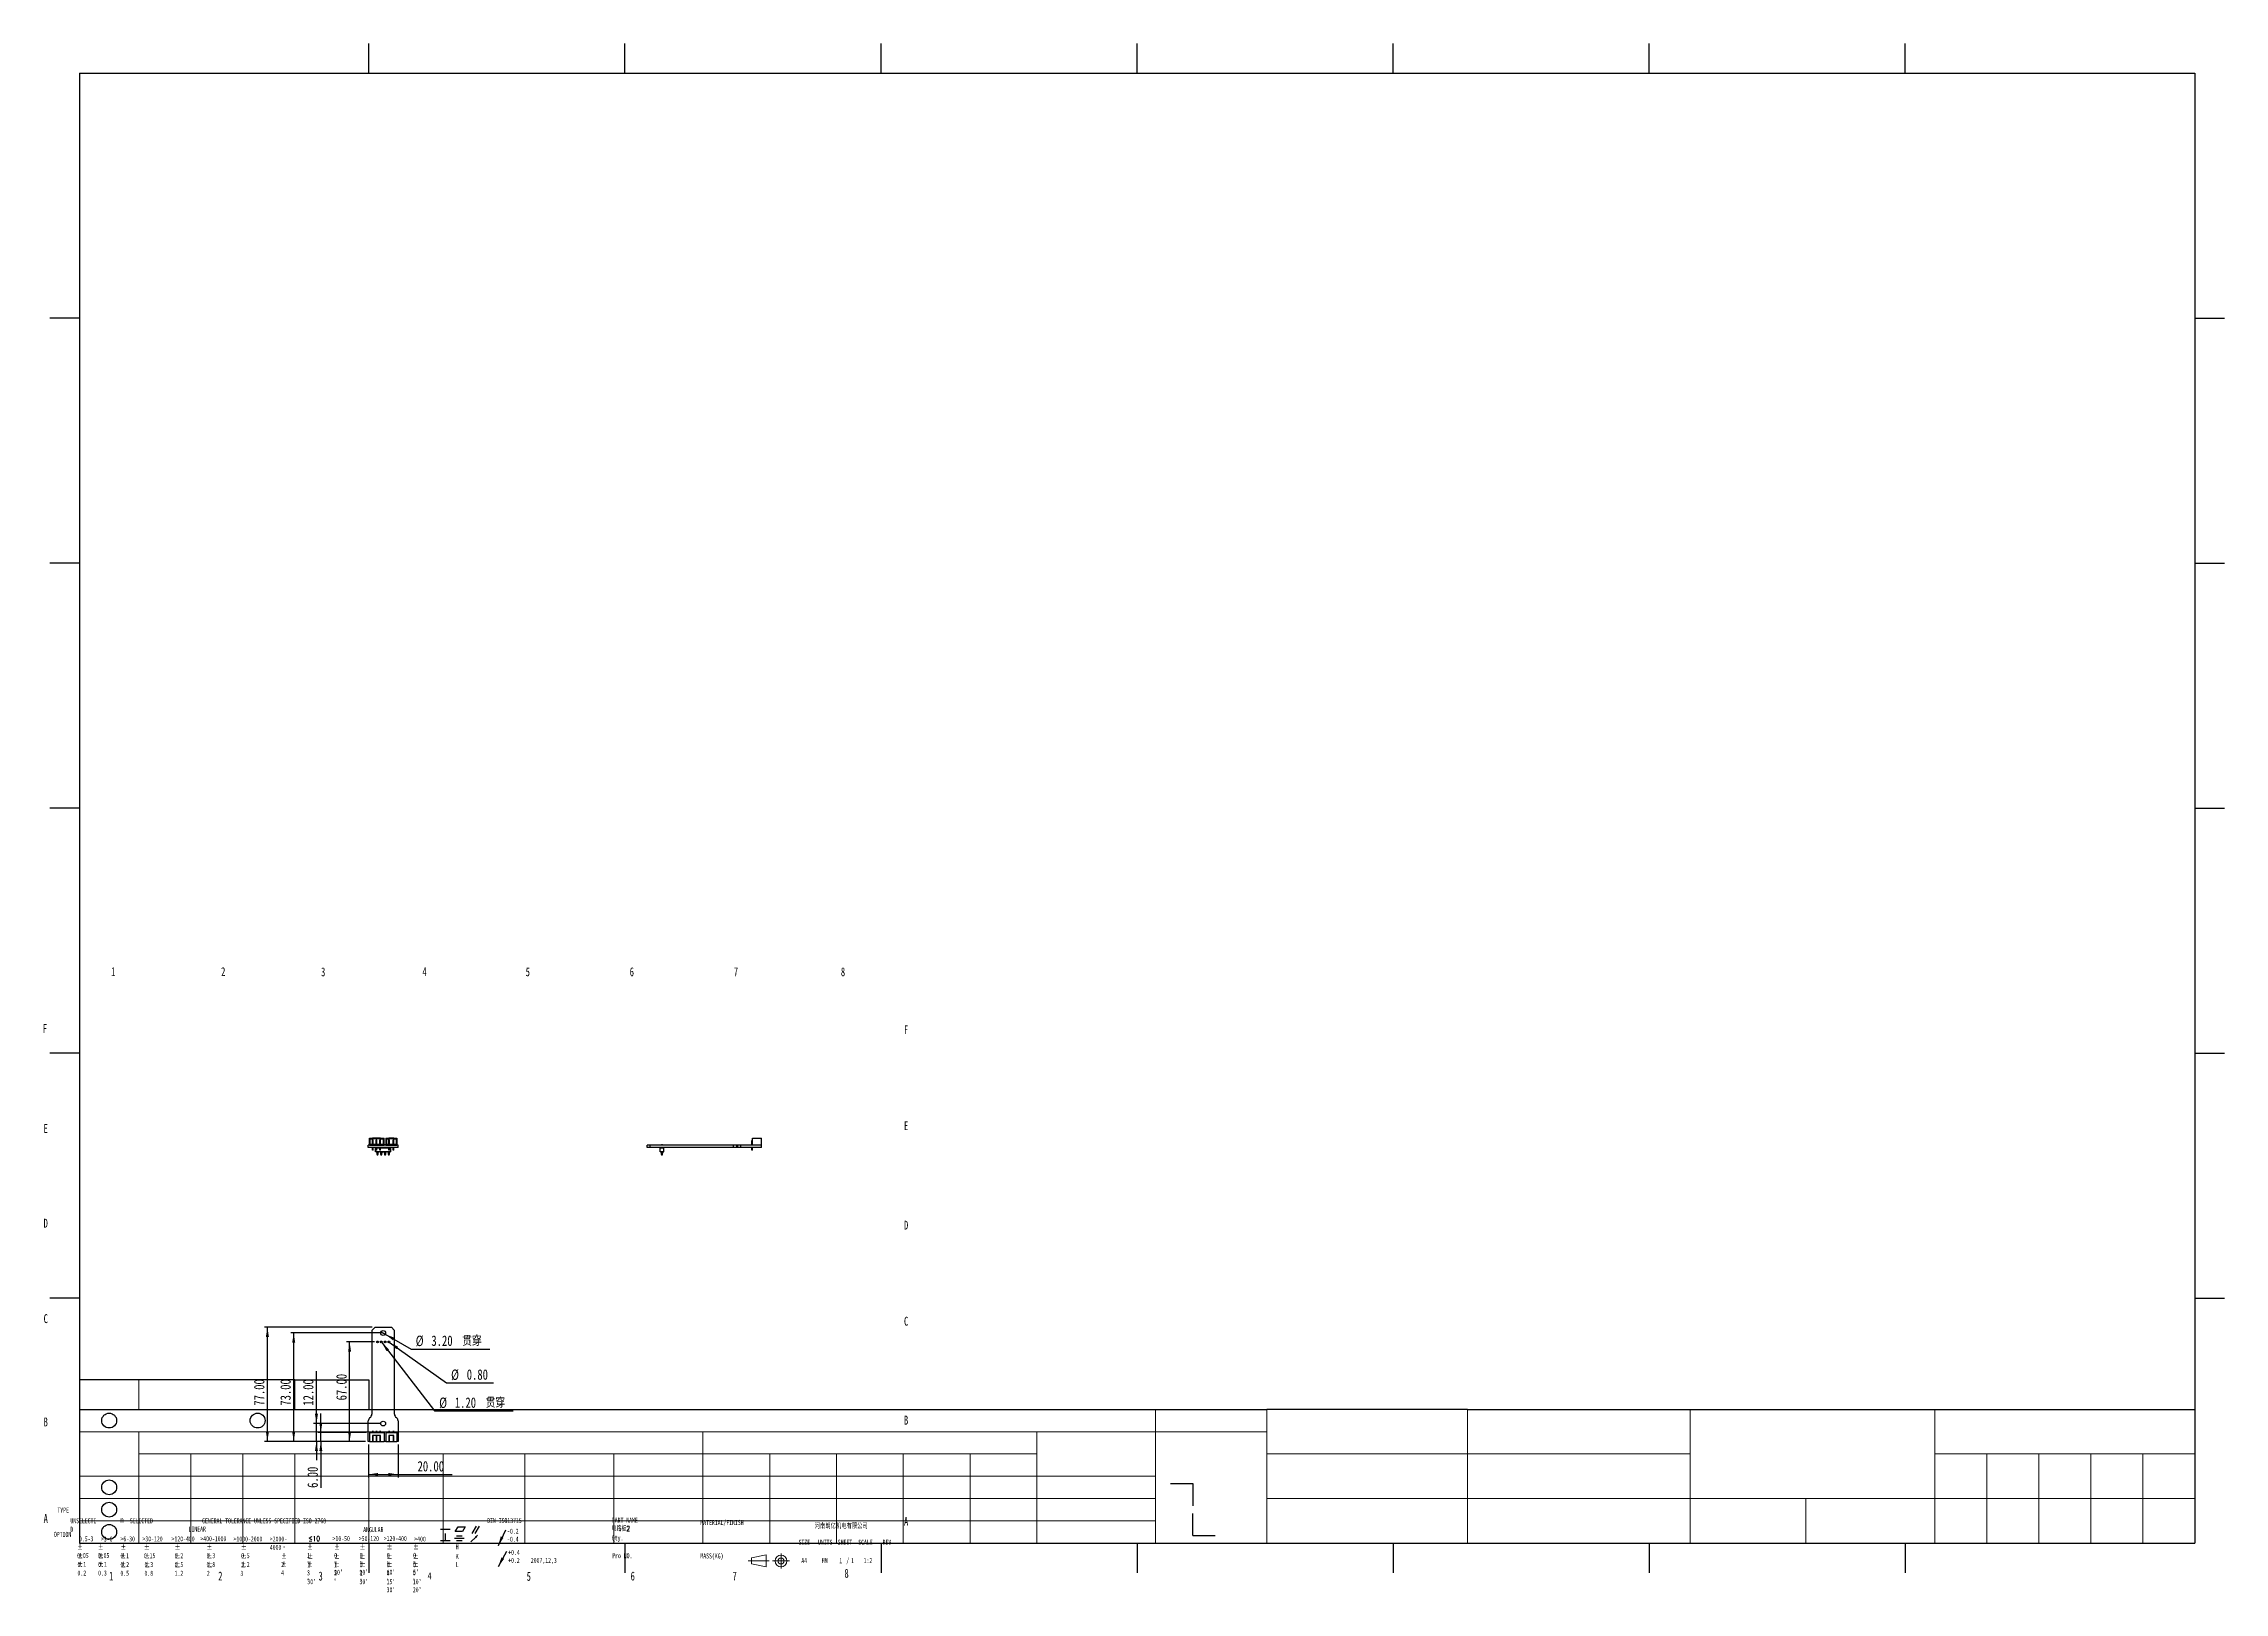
# Model space of a CAD drawing. Header units: millimetres. Extents: x 3 to 738, y -2 to 520.
import ezdxf

# ---------------------------------------------------------------- set-up
doc = ezdxf.new("R2010")
doc.units = ezdxf.units.MM
doc.header["$PDSIZE"] = -1
doc.linetypes.add('CENTERX2', pattern=[20.32, 12.7, -2.54, 2.54, -2.54])
doc.layers.add('SLD-0', color=179, linetype='Continuous')
doc.styles.add('SLDTEXTSTYLE0', font='TXT', dxfattribs={"width": 0.7})
doc.styles.add('SLDTEXTSTYLE1', font='TXT', dxfattribs={"width": 0.7, "bigfont": 'bigfont'})
doc.styles.add('SLDTEXTSTYLE2', font='TXT', dxfattribs={"width": 0.75, "bigfont": 'bigfont'})
doc.styles.add('SLDTEXTSTYLE3', font='TXT', dxfattribs={"width": 0.75})
doc.dimstyles.new('SLDDIMSTYLE0', dxfattribs={"dimtxt": 3.5, "dimasz": 3.302, "dimexe": 0, "dimexo": 0.0625, "dimgap": 0.875, "dimtad": 1, "dimlfac": 2, "dimrnd": 1e-09, "dimzin": 4, "dimdsep": 46, "dimtxsty": 'SLDTEXTSTYLE3', "dimsah": 1, "dimcen": 0.09, "dimadec": 0, "dimazin": 1, "dimtfac": 1, "dimtofl": 0, "dimtmove": 0, "dimatfit": 3, "dimfxl": 1, "dimfrac": 2, "dimtolj": 1, "dimtzin": 12, "dimarcsym": 0})
doc.dimstyles.new('SLDDIMSTYLE1', dxfattribs={"dimtxt": 3.5, "dimasz": 3.302, "dimexe": 0, "dimexo": 0.0625, "dimgap": 0.875, "dimtad": 1, "dimlfac": 2, "dimrnd": 1e-09, "dimzin": 4, "dimdsep": 46, "dimtxsty": 'SLDTEXTSTYLE3', "dimsah": 1, "dimcen": 0.09, "dimadec": 0, "dimazin": 1, "dimtfac": 1, "dimtmove": 0, "dimatfit": 0, "dimfxl": 1, "dimfrac": 2, "dimtolj": 1, "dimtzin": 12, "dimarcsym": 0})
doc.dimstyles.new('SLDDIMSTYLE2', dxfattribs={"dimtxt": 3.5, "dimasz": 3.302, "dimexe": 0, "dimexo": 0.0625, "dimgap": 0.875, "dimtad": 0, "dimtih": 1, "dimtoh": 1, "dimlfac": 2, "dimrnd": 1e-09, "dimzin": 4, "dimdsep": 46, "dimtxsty": 'SLDTEXTSTYLE3', "dimblk1": 'NONE', "dimsah": 1, "dimcen": 0, "dimadec": 0, "dimazin": 1, "dimtfac": 1, "dimtmove": 0, "dimatfit": 3, "dimldrblk": 'NONE', "dimfxl": 1, "dimfrac": 2, "dimtolj": 1, "dimtzin": 12, "dimarcsym": 0})
doc.dimstyles.new('SLDDIMSTYLE3', dxfattribs={"dimtxt": 3.5, "dimasz": 3.302, "dimexe": 0, "dimexo": 0.0625, "dimgap": 0.875, "dimtad": 0, "dimtih": 1, "dimtoh": 1, "dimlfac": 2, "dimrnd": 1e-09, "dimzin": 0, "dimdsep": 46, "dimtxsty": 'SLDTEXTSTYLE3', "dimblk1": 'NONE', "dimsah": 1, "dimcen": 0, "dimadec": 0, "dimazin": 0, "dimtfac": 1, "dimtmove": 0, "dimatfit": 3, "dimldrblk": 'NONE', "dimfxl": 1, "dimfrac": 2, "dimtolj": 1, "dimtzin": 12, "dimarcsym": 0})

# ---------------------------------------------------------------- blocks, each defined once
blk = doc.blocks.new('块3')
at = {"color": 7, "linetype": 'Continuous', "lineweight": 18}
blk.add_line((248.41, 9.01), (254.21, 9.01), dxfattribs=at)
at = {"color": 7, "linetype": 'CENTERX2', "lineweight": 18}
blk.add_line((251.31, 11.45), (251.31, 6.45), dxfattribs=at)
at = {"color": 7, "linetype": 'Continuous', "lineweight": 18}
for radius in [2, 1]:
    blk.add_circle((251.31, 8.95), radius, dxfattribs=at)
blk = doc.blocks.new('块2')
at = {"color": 7, "linetype": 'CENTERX2', "lineweight": 18}
blk.add_line((247, 9), (254, 9), dxfattribs=at)
at = {"color": 7, "linetype": 'Continuous', "lineweight": 18}
for p, q in [((253, 11), (248.07, 10)), ((248.07, 10), (248.07, 8)), ((248.07, 8), (253, 7)), ((253, 7), (253, 11))]:
    blk.add_line(p, q, dxfattribs=at)
blk = doc.blocks.new('SW_SYMBOL_GTOL_FLAT')
at = {"layer": 'SLD-0', "color": 0}
for p, q in [((0, 0), (577.3, 1000)), ((1500, 0), (0, 0)), ((577.3, 1000), (2077.3, 1000)), ((2077.3, 1000), (1500, 0))]:
    blk.add_line(p, q, dxfattribs=at)
blk = doc.blocks.new('SW_SYMBOL_GTOL_SYMMETRY')
at = {"layer": 'SLD-0', "color": 0}
for p, q in [((0, 500), (2000, 500)), ((400, 1000), (1600, 1000)), ((400, 0), (1600, 0))]:
    blk.add_line(p, q, dxfattribs=at)
blk = doc.blocks.new('SW_SYMBOL_GTOL_SRUN')
at = {"layer": 'SLD-0', "color": 0}
blk.add_line((0, -250), (980, 730), dxfattribs=at)
blk.add_solid([(1500, 1250), (822, 880), (1183, 572)], dxfattribs=at)
blk = doc.blocks.new('SW_SYMBOL_GTOL_PERP')
at = {"layer": 'SLD-0', "color": 0}
for p, q in [((1000, -250), (1000, 1250)), ((0, -250), (2000, -250))]:
    blk.add_line(p, q, dxfattribs=at)
blk = doc.blocks.new('SW_SYMBOL_GTOL_PARA')
at = {"layer": 'SLD-0', "color": 0}
for p, q in [((0, -250), (866, 1250)), ((600, -250), (1466, 1250))]:
    blk.add_line(p, q, dxfattribs=at)
blk = doc.blocks.new('SW_SYMBOL_GTOL_STRAIGHT')
at = {"layer": 'SLD-0', "color": 0}
blk.add_line((0, 500), (2000, 500), dxfattribs=at)
blk = doc.blocks.new('SW_NOTE_0')
at = {"layer": 'SLD-0', "color": 0, "char_height": 1.7, "attachment_point": 1, "style": 'SLDTEXTSTYLE0'}
for s, insert in [('-0.2', (0.57, 0.47)), ('-0.4', (0.57, -2.23))]:
    blk.add_mtext(s, dxfattribs=dict(at, insert=insert))
blk = doc.blocks.new('SW_NOTE_0_1')
at = {"layer": 'SLD-0', "color": 0, "char_height": 1.7, "attachment_point": 1, "style": 'SLDTEXTSTYLE0'}
for s, insert in [('+0.4', (0.57, 0.54)), ('+0.2', (0.57, -2.16))]:
    blk.add_mtext(s, dxfattribs=dict(at, insert=insert))
blk = doc.blocks.new('_D')
at = {"layer": 'SLD-0', "color": 7}
for p, q in [((112.3, 48.24), (112.3, 37.1)), ((122.3, 48.24), (122.3, 37.1)), ((112.3, 38.1), (122.3, 38.1)), ((122.3, 38.1), (140.52, 38.1))]:
    blk.add_line(p, q, dxfattribs=at)
for points in [[(112.3, 38.1), (115.6, 37.59), (115.6, 38.61)], [(122.3, 38.1), (119, 38.61), (119, 37.59)]]:
    blk.add_solid(points, dxfattribs=at)
at = {"layer": 'SLD-0', "color": 7, "insert": (128.88, 42.61), "char_height": 3.5, "attachment_point": 1, "style": 'SLDTEXTSTYLE3'}
blk.add_mtext('20.00', dxfattribs=at)
blk = doc.blocks.new('_D_1')
at = {"layer": 'SLD-0', "color": 7}
for p, q in [((111.67, 52.24), (95.3, 52.24)), ((96.3, 52.24), (96.3, 58.59)), ((96.3, 49.24), (96.3, 52.24)), ((111.3, 49.24), (95.3, 49.24)), ((96.3, 49.24), (96.3, 33.57))]:
    blk.add_line(p, q, dxfattribs=at)
for points in [[(96.3, 52.24), (96.81, 55.54), (95.79, 55.54)], [(96.3, 49.24), (95.79, 45.94), (96.81, 45.94)]]:
    blk.add_solid(points, dxfattribs=at)
at = {"layer": 'SLD-0', "color": 7, "insert": (91.79, 33.57), "char_height": 3.5, "attachment_point": 1, "rotation": 90, "style": 'SLDTEXTSTYLE3'}
blk.add_mtext('6.00', dxfattribs=at)
blk = doc.blocks.new('_D_2')
at = {"layer": 'SLD-0', "color": 7}
for p, q in [((94.82, 55.24), (94.82, 72.89)), ((116.3, 55.24), (93.82, 55.24)), ((94.82, 49.24), (94.82, 55.24)), ((111.3, 49.24), (93.82, 49.24)), ((94.82, 49.24), (94.82, 42.89))]:
    blk.add_line(p, q, dxfattribs=at)
for points in [[(94.82, 55.24), (95.33, 58.54), (94.31, 58.54)], [(94.82, 49.24), (94.31, 45.94), (95.33, 45.94)]]:
    blk.add_solid(points, dxfattribs=at)
at = {"layer": 'SLD-0', "color": 7, "insert": (90.31, 61.25), "char_height": 3.5, "attachment_point": 1, "rotation": 90, "style": 'SLDTEXTSTYLE3'}
blk.add_mtext('12.00', dxfattribs=at)
blk = doc.blocks.new('_D_3')
at = {"layer": 'SLD-0', "color": 7}
for p, q in [((114.39, 82.74), (104.99, 82.74)), ((105.99, 49.24), (105.99, 82.74)), ((111.3, 49.24), (104.99, 49.24))]:
    blk.add_line(p, q, dxfattribs=at)
for points in [[(105.99, 82.74), (105.48, 79.44), (106.5, 79.44)], [(105.99, 49.24), (106.5, 52.54), (105.48, 52.54)]]:
    blk.add_solid(points, dxfattribs=at)
at = {"layer": 'SLD-0', "color": 7, "insert": (101.48, 63.04), "char_height": 3.5, "attachment_point": 1, "rotation": 90, "style": 'SLDTEXTSTYLE3'}
blk.add_mtext('67.00', dxfattribs=at)
blk = doc.blocks.new('_D_4')
at = {"layer": 'SLD-0', "color": 7}
for p, q in [((116.3, 85.74), (86.16, 85.74)), ((87.16, 49.24), (87.16, 85.74)), ((111.3, 49.24), (86.16, 49.24))]:
    blk.add_line(p, q, dxfattribs=at)
for points in [[(87.16, 85.74), (86.65, 82.44), (87.67, 82.44)], [(87.16, 49.24), (87.67, 52.54), (86.65, 52.54)]]:
    blk.add_solid(points, dxfattribs=at)
at = {"layer": 'SLD-0', "color": 7, "insert": (82.65, 61.25), "char_height": 3.5, "attachment_point": 1, "rotation": 90, "style": 'SLDTEXTSTYLE3'}
blk.add_mtext('73.00', dxfattribs=at)
blk = doc.blocks.new('_D_5')
at = {"layer": 'SLD-0', "color": 7}
for p, q in [((113.55, 87.74), (77.3, 87.74)), ((78.3, 49.24), (78.3, 87.74)), ((111.3, 49.24), (77.3, 49.24))]:
    blk.add_line(p, q, dxfattribs=at)
for points in [[(78.3, 87.74), (77.79, 84.44), (78.81, 84.44)], [(78.3, 49.24), (78.81, 52.54), (77.79, 52.54)]]:
    blk.add_solid(points, dxfattribs=at)
at = {"layer": 'SLD-0', "color": 7, "insert": (73.79, 61.25), "char_height": 3.5, "attachment_point": 1, "rotation": 90, "style": 'SLDTEXTSTYLE3'}
blk.add_mtext('77.00', dxfattribs=at)
blk = doc.blocks.new('_D_6')
at = {"layer": 'SLD-0'}
for p, q in [((116.61, 86.14), (117.99, 85.34)), ((117.99, 85.34), (126.68, 80.32)), ((126.68, 80.32), (153.22, 80.32))]:
    blk.add_line(p, q, dxfattribs=at)
blk.add_solid([(117.99, 85.34), (120.6, 83.25), (121.1, 84.13)], dxfattribs=at)
at = {"layer": 'SLD-0', "char_height": 3.5, "attachment_point": 1}
for s, insert, style in [('%%c', (128.26, 84.84), 'SLDTEXTSTYLE3'), ('3.20', (133.54, 84.89), 'SLDTEXTSTYLE3'), ('贯穿', (143.91, 84.89), 'SLDTEXTSTYLE2')]:
    blk.add_mtext(s, dxfattribs=dict(at, insert=insert, style=style))
blk = doc.blocks.new('_None')
blk = doc.blocks.new('_D_7')
at = {"layer": 'SLD-0'}
for p, q in [((119.04, 82.85), (119.37, 82.62)), ((119.37, 82.62), (138.59, 68.93)), ((138.59, 68.93), (154.5, 68.93))]:
    blk.add_line(p, q, dxfattribs=at)
blk.add_solid([(119.37, 82.62), (121.76, 80.29), (122.35, 81.12)], dxfattribs=at)
at = {"layer": 'SLD-0', "char_height": 3.5, "attachment_point": 1, "style": 'SLDTEXTSTYLE3'}
for s, insert in [('%%c', (140.17, 73.45)), ('0.80', (145.45, 73.5))]:
    blk.add_mtext(s, dxfattribs=dict(at, insert=insert))
blk = doc.blocks.new('_D_8')
at = {"layer": 'SLD-0'}
for p, q in [((116.48, 82.98), (116.85, 82.5)), ((116.85, 82.5), (134.58, 59.48)), ((134.58, 59.48), (161.12, 59.48))]:
    blk.add_line(p, q, dxfattribs=at)
blk.add_solid([(116.85, 82.5), (118.46, 79.57), (119.26, 80.19)], dxfattribs=at)
at = {"layer": 'SLD-0', "char_height": 3.5, "attachment_point": 1}
for s, insert, style in [('%%c', (136.16, 63.99), 'SLDTEXTSTYLE3'), ('1.20', (141.44, 64.04), 'SLDTEXTSTYLE3'), ('贯穿', (151.81, 64.04), 'SLDTEXTSTYLE2')]:
    blk.add_mtext(s, dxfattribs=dict(at, insert=insert, style=style))

msp = doc.modelspace()

# ---------------------------------------------------------------- linework, layer by layer
at = {"color": 7, "linetype": 'Continuous', "lineweight": 25}
for p, q in [((112.5, 510), (112.5, 520)), ((198.75, 510), (198.75, 520)), ((285, 510), (285, 520)), ((371.25, 510), (371.25, 520)), ((457.5, 510), (457.5, 520)), ((543.75, 510), (543.75, 520)), ((630, 510), (630, 520)), ((15, 510), (727.5, 510)), ((15, 510), (15, 15)), ((727.5, 510), (727.5, 15)), ((15, 427.5), (5, 427.5)), ((727.5, 427.5), (737.5, 427.5)), ((15, 345), (5, 345)), ((727.5, 345), (737.5, 345)), ((15, 262.5), (5, 262.5)), ((727.5, 262.5), (737.5, 262.5)), ((15, 180), (5, 180)), ((727.5, 180), (737.5, 180)), ((112.2983, 148.2285), (112.2983, 149.0535)), ((122.2983, 149.0535), (112.2983, 149.0535)), ((122.2983, 148.2285), (112.2983, 148.2285)), ((112.6733, 149.0535), (112.6733, 151.4035)), ((112.6733, 151.4035), (113.6733, 151.4035)), ((112.6733, 149.0535), (117.6733, 149.0535)), ((112.9233, 151.1535), (113.6733, 151.1535)), ((112.9233, 149.3035), (112.9233, 151.1535)), ((112.9233, 149.3035), (117.4233, 149.3035)), ((113.6733, 151.1535), (113.6733, 151.4035)), ((116.4233, 151.4035), (113.6733, 151.4035)), ((116.4233, 151.1535), (113.6733, 151.1535)), ((113.6733, 150.4952), (113.6733, 150.7452)), ((113.6733, 150.7452), (113.9233, 150.7452)), ((113.6733, 150.4952), (113.9233, 150.4952)), ((113.6733, 149.3035), (113.6733, 150.4952)), ((113.6733, 147.3535), (113.6733, 148.2285)), ((113.9233, 147.3535), (113.6733, 147.3535)), ((113.9233, 150.4952), (113.9233, 150.7452)), ((113.9233, 149.3035), (113.9233, 150.4952)), ((113.9233, 147.3535), (113.9233, 148.2285)), ((114.7483, 146.7285), (114.7483, 147.9785)), ((114.9233, 147.9785), (114.7483, 147.9785)), ((114.8933, 148.2285), (114.8933, 147.9785)), ((114.9233, 150.7452), (115.1733, 150.7452)), ((114.9233, 150.4952), (114.9233, 150.7452)), ((114.9233, 150.4952), (115.1733, 150.4952)), ((114.9233, 149.3035), (114.9233, 150.4952)), ((114.9233, 147.3535), (114.9233, 148.2285)), ((115.1733, 147.3535), (114.9233, 147.3535)), ((115.1733, 150.4952), (115.1733, 150.7452)), ((115.1733, 149.3035), (115.1733, 150.4952)), ((115.1733, 147.3535), (115.1733, 148.2285)), ((116.1733, 147.9785), (115.1733, 147.9785)), ((115.8933, 147.9785), (115.8933, 148.2285)), ((116.1633, 148.2285), (116.1633, 147.9785)), ((116.1733, 150.4952), (116.1733, 150.7452)), ((116.1733, 150.7452), (116.4233, 150.7452)), ((116.1733, 150.4952), (116.4233, 150.4952)), ((116.1733, 149.3035), (116.1733, 150.4952)), ((116.1733, 147.3535), (116.1733, 148.2285)), ((116.4233, 147.3535), (116.1733, 147.3535)), ((116.4233, 151.1535), (116.4233, 151.4035)), ((116.4233, 151.4035), (117.6733, 151.4035)), ((116.4233, 151.1535), (117.4233, 151.1535)), ((116.4233, 150.4952), (116.4233, 150.7452)), ((116.4233, 149.3035), (116.4233, 150.4952)), ((116.4233, 147.3535), (116.4233, 148.2285)), ((119.1733, 147.9785), (116.4233, 147.9785)), ((117.1633, 147.9785), (117.1633, 148.2285)), ((117.4233, 149.3035), (117.4233, 151.1535)), ((117.4333, 148.2285), (117.4333, 147.9785)), ((117.6733, 149.0535), (117.6733, 151.4035)), ((117.7333, 149.2285), (117.7333, 149.0535)), ((117.7333, 149.2285), (118.1333, 149.2285)), ((118.1333, 149.0535), (118.1333, 149.2285)), ((118.1733, 151.4035), (118.1733, 149.0535)), ((118.1733, 151.4035), (119.1733, 151.4035)), ((118.1733, 149.0535), (121.9233, 149.0535)), ((118.4233, 151.1535), (119.1733, 151.1535)), ((118.4233, 151.1535), (118.4233, 149.3035)), ((118.4233, 149.3035), (121.6733, 149.3035)), ((118.4333, 147.9785), (118.4333, 148.2285)), ((118.7033, 148.2285), (118.7033, 147.9785)), ((119.1733, 151.1535), (119.1733, 151.4035)), ((120.9233, 151.4035), (119.1733, 151.4035)), ((120.9233, 151.1535), (119.1733, 151.1535)), ((119.1733, 150.4952), (119.1733, 150.7452)), ((119.1733, 150.7452), (119.4233, 150.7452)), ((119.1733, 150.4952), (119.4233, 150.4952)), ((119.1733, 149.3035), (119.1733, 150.4952)), ((119.1733, 147.3535), (119.1733, 148.2285)), ((119.4233, 147.3535), (119.1733, 147.3535)), ((119.4233, 150.4952), (119.4233, 150.7452)), ((119.4233, 149.3035), (119.4233, 150.4952)), ((119.4233, 147.3535), (119.4233, 148.2285)), ((119.8483, 147.9785), (119.4233, 147.9785)), ((119.7033, 147.9785), (119.7033, 148.2285)), ((119.8483, 146.7285), (119.8483, 147.9785)), ((120.6733, 150.7452), (120.9233, 150.7452)), ((120.6733, 150.4952), (120.6733, 150.7452)), ((120.6733, 150.4952), (120.9233, 150.4952)), ((120.6733, 149.3035), (120.6733, 150.4952)), ((120.6733, 147.3535), (120.6733, 148.2285)), ((120.9233, 147.3535), (120.6733, 147.3535)), ((120.9233, 151.1535), (120.9233, 151.4035)), ((120.9233, 151.4035), (121.9233, 151.4035)), ((120.9233, 151.1535), (121.6733, 151.1535)), ((120.9233, 150.4952), (120.9233, 150.7452)), ((120.9233, 149.3035), (120.9233, 150.4952)), ((120.9233, 147.3535), (120.9233, 148.2285)), ((121.6733, 151.1535), (121.6733, 149.3035)), ((121.9233, 151.4035), (121.9233, 149.0535)), ((122.2983, 148.2285), (122.2983, 149.0535)), ((206.1997, 148.2285), (206.1997, 149.0535)), ((207.1997, 149.0535), (206.1997, 149.0535)), ((207.1997, 148.2285), (206.1997, 148.2285)), ((207.1997, 148.2285), (207.1997, 149.0535)), ((235.3284, 149.0535), (207.1997, 149.0535)), ((235.3284, 148.2285), (207.1997, 148.2285)), ((210.5747, 146.7285), (210.5747, 147.9785)), ((211.8247, 147.9785), (210.5747, 147.9785)), ((210.6997, 148.2285), (210.6997, 147.9785)), ((210.9997, 149.2285), (210.9997, 149.0535)), ((210.9997, 149.2285), (211.3997, 149.2285)), ((211.3997, 149.0535), (211.3997, 149.2285)), ((211.6997, 147.9785), (211.6997, 148.2285)), ((211.8247, 146.7285), (211.8247, 147.9785)), ((235.3284, 148.2285), (235.3284, 149.0535)), ((236.3891, 149.0535), (235.3284, 149.0535)), ((236.3891, 148.2285), (235.3284, 148.2285)), ((236.3891, 148.2285), (236.3891, 149.0535)), ((236.7604, 149.0535), (236.3891, 149.0535)), ((236.7604, 148.2285), (236.3891, 148.2285)), ((236.7604, 148.2285), (236.7604, 149.0535)), ((237.821, 149.0535), (236.7604, 149.0535)), ((237.821, 148.2285), (236.7604, 148.2285)), ((237.821, 148.2285), (237.821, 149.0535)), ((244.6997, 149.0535), (237.821, 149.0535)), ((244.6997, 148.2285), (237.821, 148.2285)), ((241.4497, 149.0535), (241.4497, 150.4952)), ((241.4497, 147.3535), (241.4497, 148.2285)), ((241.6997, 147.3535), (241.4497, 147.3535)), ((241.6997, 151.4035), (244.6997, 151.4035)), ((241.6997, 149.0535), (241.6997, 151.4035)), ((241.6997, 147.3535), (241.6997, 148.2285)), ((244.6997, 149.0535), (244.6997, 151.4035)), ((244.6997, 148.2285), (244.6997, 149.0535)), ((119.8483, 146.7285), (114.7483, 146.7285)), ((115.0183, 146.7285), (115.0183, 146.5785)), ((115.0183, 146.5785), (115.7683, 146.5785)), ((115.1183, 146.4785), (115.6683, 146.4785)), ((115.1683, 146.4785), (115.1683, 145.9535)), ((115.1683, 145.9535), (115.6183, 145.9535)), ((115.6183, 145.9535), (115.6183, 146.4785)), ((115.7683, 146.5785), (115.7683, 146.7285)), ((116.2883, 146.7285), (116.2883, 146.5785)), ((116.2883, 146.5785), (117.0383, 146.5785)), ((116.3883, 146.4785), (116.9383, 146.4785)), ((116.4383, 146.4785), (116.4383, 145.9535)), ((116.4383, 145.9535), (116.8883, 145.9535)), ((116.8883, 145.9535), (116.8883, 146.4785)), ((117.0383, 146.5785), (117.0383, 146.7285)), ((117.5583, 146.7285), (117.5583, 146.5785)), ((117.5583, 146.5785), (118.3083, 146.5785)), ((117.6583, 146.4785), (118.2083, 146.4785)), ((117.7083, 146.4785), (117.7083, 145.9535)), ((117.7083, 145.9535), (118.1583, 145.9535)), ((118.1583, 145.9535), (118.1583, 146.4785)), ((118.3083, 146.5785), (118.3083, 146.7285)), ((118.8283, 146.7285), (118.8283, 146.5785)), ((118.8283, 146.5785), (119.5783, 146.5785)), ((118.9283, 146.4785), (119.4783, 146.4785)), ((118.9783, 146.4785), (118.9783, 145.9535)), ((118.9783, 145.9535), (119.4283, 145.9535)), ((119.4283, 145.9535), (119.4283, 146.4785)), ((119.5783, 146.5785), (119.5783, 146.7285)), ((211.8247, 146.7285), (210.5747, 146.7285)), ((210.8247, 146.7285), (210.8247, 146.5785)), ((210.8247, 146.5785), (211.5747, 146.5785)), ((210.9247, 146.4785), (211.4747, 146.4785)), ((210.9747, 146.4785), (210.9747, 145.9535)), ((210.9747, 145.9535), (211.4247, 145.9535)), ((211.4247, 145.9535), (211.4247, 146.4785)), ((211.5747, 146.5785), (211.5747, 146.7285)), ((15, 97.5), (5, 97.5)), ((727.5, 97.5), (737.5, 97.5)), ((113.5483, 86.7386), (114.5483, 87.7386)), ((113.5483, 58.61), (113.5483, 86.7386)), ((114.5483, 87.7386), (120.0483, 87.7386)), ((120.0483, 87.7386), (121.0483, 86.7386)), ((121.0483, 86.7386), (121.0483, 58.61)), ((87.5, 70), (15, 70)), ((87.5, 70), (112.5, 70)), ((112.5, 70), (112.5, 60)), ((15, 60), (415, 60)), ((482.5, 60), (415, 60)), ((482.5, 60), (557.5, 60)), ((557.5, 60), (727.5, 60)), ((112.2983, 49.2386), (112.2983, 56.1173)), ((112.6733, 52.2386), (112.6733, 49.2386)), ((112.6733, 52.2386), (117.6733, 52.2386)), ((112.7376, 57.178), (113.1089, 57.5493)), ((113.6733, 52.2386), (113.6733, 52.4886)), ((113.6733, 52.4886), (113.9233, 52.4886)), ((113.9233, 52.4886), (113.9233, 52.2386)), ((114.9233, 52.2386), (114.9233, 52.4886)), ((114.9233, 52.4886), (115.1733, 52.4886)), ((115.1733, 52.4886), (115.1733, 52.2386)), ((116.1733, 52.4886), (116.4233, 52.4886)), ((116.1733, 52.2386), (116.1733, 52.4886)), ((116.4233, 52.4886), (116.4233, 52.2386)), ((117.6733, 52.2386), (117.6733, 49.2386)), ((118.1733, 52.2386), (118.1733, 49.2386)), ((118.1733, 52.2386), (121.9233, 52.2386)), ((119.1733, 52.2386), (119.1733, 52.4886)), ((119.1733, 52.4886), (119.4233, 52.4886)), ((119.4233, 52.4886), (119.4233, 52.2386)), ((120.6733, 52.4886), (120.9233, 52.4886)), ((120.6733, 52.2386), (120.6733, 52.4886)), ((120.9233, 52.4886), (120.9233, 52.2386)), ((121.4876, 57.5493), (121.8589, 57.178)), ((121.9233, 52.2386), (121.9233, 49.2386)), ((122.2983, 56.1173), (122.2983, 49.2386)), ((112.6733, 49.2386), (112.2983, 49.2386)), ((112.6733, 49.2386), (113.6733, 49.2386)), ((113.6733, 51.2386), (113.6733, 49.2386)), ((116.4233, 51.2386), (113.6733, 51.2386)), ((113.6733, 49.2386), (113.9233, 49.2386)), ((113.9233, 49.2386), (113.9233, 51.2386)), ((113.9233, 49.2386), (114.9233, 49.2386)), ((114.9233, 51.2386), (114.9233, 49.2386)), ((114.9233, 49.2386), (115.1733, 49.2386)), ((115.1733, 49.2386), (115.1733, 51.2386)), ((115.1733, 49.2386), (116.1733, 49.2386)), ((116.1733, 51.2386), (116.1733, 49.2386)), ((116.1733, 49.2386), (116.4233, 49.2386)), ((116.4233, 49.2386), (116.4233, 51.2386)), ((116.4233, 49.2386), (117.6733, 49.2386)), ((118.1733, 49.2386), (117.6733, 49.2386)), ((118.1733, 49.2386), (119.1733, 49.2386)), ((119.1733, 51.2386), (119.1733, 49.2386)), ((120.9233, 51.2386), (119.1733, 51.2386)), ((119.1733, 49.2386), (119.4233, 49.2386)), ((119.4233, 49.2386), (119.4233, 51.2386)), ((119.4233, 49.2386), (120.6733, 49.2386)), ((120.6733, 51.2386), (120.6733, 49.2386)), ((120.6733, 49.2386), (120.9233, 49.2386)), ((120.9233, 49.2386), (120.9233, 51.2386)), ((120.9233, 49.2386), (121.9233, 49.2386)), ((122.2983, 49.2386), (121.9233, 49.2386)), ((15, 15), (727.5, 15)), ((112.5, 15), (112.5, 5)), ((198.75, 15), (198.75, 5)), ((285, 15), (285, 5)), ((371.25, 15), (371.25, 5)), ((457.5, 15), (457.5, 5)), ((543.75, 15), (543.75, 5)), ((630, 15), (630, 5))]:
    msp.add_line(p, q, dxfattribs=at)
at = {"color": 7, "linetype": 'Continuous', "lineweight": 18}
for p, q in [((35, 70), (35, 60)), ((87.5, 60), (87.5, 70)), ((377.5, 52.5), (377.5, 60)), ((415, 52.5), (415, 60)), ((482.5, 60), (482.5, 15)), ((557.5, 45), (557.5, 60)), ((640, 42.5), (640, 60)), ((15, 52.5), (377.5, 52.5)), ((35, 52.5), (35, 15)), ((225, 45), (225, 52.5)), ((337.5, 45), (337.5, 52.5)), ((377.5, 52.5), (377.5, 15)), ((377.5, 52.5), (415, 52.5)), ((415, 52.5), (415, 15)), ((70, 45), (35, 45)), ((52.5, 15), (52.5, 45)), ((70, 45), (337.5, 45)), ((70, 45), (70, 15)), ((87.5, 45), (87.5, 15)), ((112.5, 45), (112.5, 15)), ((137.5, 45), (137.5, 15)), ((165, 45), (165, 15)), ((195, 45), (195, 15)), ((225, 45), (225, 15)), ((247.5, 45), (247.5, 15)), ((270, 45), (270, 15)), ((292.5, 45), (292.5, 15)), ((315, 45), (315, 15)), ((337.5, 45), (337.5, 15)), ((415, 45), (482.5, 45)), ((482.5, 45), (557.5, 45)), ((557.5, 45), (557.5, 15)), ((640, 45), (727.5, 45)), ((657.5, 45), (657.5, 15)), ((675, 45), (675, 15)), ((692.5, 45), (692.5, 15)), ((710, 45), (710, 15)), ((35, 37.5), (15, 37.5)), ((35, 37.5), (337.5, 37.5)), ((337.5, 37.5), (377.5, 37.5)), ((640, 42.5), (640, 15)), ((15, 30), (337.5, 30)), ((337.5, 30), (377.5, 30)), ((415, 30), (482.5, 30)), ((482.5, 30), (557.5, 30)), ((557.5, 30), (640.8441, 30)), ((596.5, 30), (596.5, 15)), ((640, 30), (727.5, 30)), ((15, 22.5), (337.5, 22.5)), ((337.5, 22.5), (377.5, 22.5))]:
    msp.add_line(p, q, dxfattribs=at)
at = {"color": 7, "linetype": 'Continuous', "lineweight": 25, "flags": 128}
for points in [[(113.5817, 52.2386), (113.5633, 52.2781), (113.5483, 52.3636)], [(114.8317, 52.2386), (114.8133, 52.2781), (114.7983, 52.3636)], [(116.0817, 52.2386), (116.0633, 52.2781), (116.0483, 52.3636)], [(119.0817, 52.2386), (119.0633, 52.2781), (119.0483, 52.3636)], [(120.5817, 52.2386), (120.5633, 52.2781), (120.5483, 52.3636)]]:
    msp.add_lwpolyline(points, dxfattribs=at)
at = {"color": 7, "linetype": 'Continuous', "lineweight": 25}
for centre, radius in [((115.3933, 82.7386), 0.3), ((115.3933, 82.7386), 0.2), ((116.6633, 82.7386), 0.3), ((116.6633, 82.7386), 0.2), ((117.2983, 85.7386), 0.8), ((117.9333, 82.7386), 0.3), ((117.9333, 82.7386), 0.2), ((119.2033, 82.7386), 0.3), ((119.2033, 82.7386), 0.2), ((117.2983, 55.2386), 0.8)]:
    msp.add_circle(centre, radius, dxfattribs=at)
for centre, radius, start, end in [((241.6997, 150.4952), 0.25, 90, 180), ((115.1183, 146.5785), 0.1, 180, 270), ((115.3933, 145.9535), 0.225, 180, 0), ((115.6683, 146.5785), 0.1, 270, 0), ((116.3883, 146.5785), 0.1, 180, 270), ((116.6633, 145.9535), 0.225, 180, 0), ((116.9383, 146.5785), 0.1, 270, 0), ((117.6583, 146.5785), 0.1, 180, 270), ((117.9333, 145.9535), 0.225, 180, 0), ((118.2083, 146.5785), 0.1, 270, 0), ((118.9283, 146.5785), 0.1, 180, 270), ((119.2033, 145.9535), 0.225, 180, 0), ((119.4783, 146.5785), 0.1, 270, 0), ((210.9247, 146.5785), 0.1, 180, 270), ((211.1997, 145.9535), 0.225, 180, 0), ((211.4747, 146.5785), 0.1, 270, 0), ((113.7983, 56.1173), 1.5, 135, 180), ((112.0483, 58.61), 1.5, 315, 0), ((113.7983, 52.3636), 0.25, 330, 180), ((115.0483, 52.3636), 0.25, 330, 180), ((116.2983, 52.3636), 0.25, 330, 180), ((119.2983, 52.3636), 0.25, 330, 180), ((120.7983, 52.3636), 0.25, 330, 180), ((122.5483, 58.61), 1.5, 180, 225), ((120.7983, 56.1173), 1.5, 0, 45)]:
    msp.add_arc(centre, radius, start, end, dxfattribs=at)
at = {"layer": 'SLD-0', "color": 7}
for p, q in [((382.5, 35), (390, 35)), ((390, 35), (390, 27.5)), ((390, 17.5), (390, 25)), ((390, 17.5), (397.5, 17.5))]:
    msp.add_line(p, q, dxfattribs=at)
at = {"layer": 'SLD-0'}
for p, q in [((158.4646, 19.3784), (156, 14)), ((158.8434, 12.1815), (156, 7))]:
    msp.add_line(p, q, dxfattribs=at)
at = {"layer": 'SLD-0', "color": 7}
for centre in [(25, 56.25), (75, 56.25), (25, 33.75), (25, 26.25), (25, 18.75)]:
    msp.add_circle(centre, 2.5, dxfattribs=at)
at = {"layer": 'SLD-0'}
msp.add_point((727.5, 60), dxfattribs=at)
for points in [[(156, 14), (157.8374, 16.7902), (156.9138, 17.2135)], [(156, 7), (158.0339, 9.6504), (157.1432, 10.1392)]]:
    msp.add_solid(points, dxfattribs=at)

# ---------------------------------------------------------------- block references
at = {"color": 7, "linetype": 'Continuous'}
for name, p in [('块2', (-6.7174, 0)), ('块3', (0, 0))]:
    msp.add_blockref(name, p, dxfattribs=at)
at = {"layer": 'SLD-0', "xscale": 0.0016290909, "yscale": 0.0016290909, "zscale": 0.0016290909}
for name, p in [('SW_SYMBOL_GTOL_STRAIGHT', (136.611, 18.8311)), ('SW_SYMBOL_GTOL_PERP', (136.611, 16.2129)), ('SW_SYMBOL_GTOL_SYMMETRY', (141.2938, 15.8185)), ('SW_SYMBOL_GTOL_FLAT', (141.5882, 18.8311)), ('SW_SYMBOL_GTOL_SRUN', (146.8726, 15.8185)), ('SW_SYMBOL_GTOL_PARA', (147.3165, 18.6639))]:
    msp.add_blockref(name, p, dxfattribs=at)
at = {"layer": 'SLD-0'}
for name, p in [('SW_NOTE_0', (158.4646, 19.3784)), ('SW_NOTE_0_1', (158.8434, 12.1815))]:
    msp.add_blockref(name, p, dxfattribs=at)

# ---------------------------------------------------------------- texts
at = {"color": 7, "linetype": 'Continuous', "lineweight": 0, "attachment_point": 1, "style": 'SLDTEXTSTYLE0'}
for s, insert, char_height in [('1', (25.6536, 208.943), 3), ('2', (62.7045, 208.943), 3), ('3', (96.3748, 208.8802), 3), ('4', (130.5384, 208.9308), 3), ('5', (165.2974, 208.9021), 3), ('6', (200.3505, 208.9021), 3), ('7', (235.4077, 208.9021), 3), ('8', (271.4745, 208.9021), 3), ('F', (2.6305, 189.827), 3), ('F', (292.7311, 189.3938), 3), ('E', (2.9215, 156.1319), 3), ('E', (292.7311, 157.0556), 3), ('D', (2.9215, 124.2164), 3), ('D', (292.7311, 123.5724), 3), ('C', (2.9215, 92.0743), 3), ('C', (292.7311, 91.2055), 3), ('B', (2.9215, 57.2742), 3), ('B', (292.7311, 57.8762), 3), ('A', (2.9215, 24.7451), 3), ('A', (292.7311, 23.8171), 3), ('1', (25.0006, 5.3799), 3), ('2', (61.731, 5.3799), 3), ('3', (95.5155, 5.3799), 3), ('4', (132.2557, 5.076), 2.3), ('5', (165.6345, 5.2784), 3), ('6', (200.6537, 5.3799), 3), ('7', (235.0015, 5.3799), 3), ('8', (272.6838, 6.3171), 3)]:
    msp.add_mtext(s, dxfattribs=dict(at, insert=insert, char_height=char_height))
at = {"layer": 'SLD-0', "attachment_point": 1}
for s, insert, char_height, style in [('TYPE', (7.5614, 26.935), 1.7, 'SLDTEXTSTYLE0'), ('UNSELECTE^JD', (11.9389, 23.3356), 1.7, 'SLDTEXTSTYLE0'), ('n', (28.7607, 23.8144), 2, 'SLDTEXTSTYLE0'), ('SELECTED', (31.9638, 23.3356), 1.7, 'SLDTEXTSTYLE0'), ('GENERAL TOLERANCE UNLESS SPECIFIED ISO 2768', (56.3076, 23.333), 1.7, 'SLDTEXTSTYLE0'), ('DIN ISO13715', (152.3276, 23.4121), 1.7, 'SLDTEXTSTYLE0'), ('PART NAME', (194.3336, 23.535), 1.7, 'SLDTEXTSTYLE0'), ('MATERIAL/FINISH', (224.1481, 22.8008), 1.7, 'SLDTEXTSTYLE0'), ('OPTION', (6.3915, 18.765), 1.7, 'SLDTEXTSTYLE0'), ('0.5-3', (14.8379, 17.2729), 1.7, 'SLDTEXTSTYLE0'), ('>3-6', (22.2238, 17.1893), 1.7, 'SLDTEXTSTYLE0'), ('>6-30', (28.8131, 17.2499), 1.7, 'SLDTEXTSTYLE0'), ('>30-120', (36.2238, 17.2499), 1.7, 'SLDTEXTSTYLE0'), ('>120-400', (46.0257, 17.2499), 1.7, 'SLDTEXTSTYLE0'), ('LINEAR', (51.7523, 20.5605), 1.7, 'SLDTEXTSTYLE0'), ('>400-1000', (55.7271, 17.3054), 1.7, 'SLDTEXTSTYLE0'), ('>1000-2000', (66.8919, 17.2218), 1.7, 'SLDTEXTSTYLE0'), ('>2000-^J4000', (79.116, 17.2218), 1.7, 'SLDTEXTSTYLE0'), ('≤10', (92.1537, 17.362), 1.7, 'SLDTEXTSTYLE1'), ('>10-50', (100.257, 17.362), 1.7, 'SLDTEXTSTYLE0'), ('>50-120', (109.0932, 17.362), 1.7, 'SLDTEXTSTYLE0'), ('ANGULAR', (110.5883, 20.3689), 1.7, 'SLDTEXTSTYLE0'), ('>120-400', (117.5003, 17.3809), 1.7, 'SLDTEXTSTYLE0'), ("%%p^J0^J%%d^J10'", (118.4707, 14.5552), 1.7, 'SLDTEXTSTYLE0'), ("%%p^J0^J%%d^J5'", (127.3629, 14.5552), 1.7, 'SLDTEXTSTYLE0'), ('>400', (127.7761, 17.2218), 1.7, 'SLDTEXTSTYLE0'), ('电路板2', (194.198, 20.7054), 1.7, 'SLDTEXTSTYLE1'), ('Qty.', (194.3336, 17.5702), 1.7, 'SLDTEXTSTYLE0'), ('SIZE', (257.2002, 16.1234), 1.7, 'SLDTEXTSTYLE0'), ('河南朗亿机电有限公司', (262.6666, 21.5664), 1.7, 'SLDTEXTSTYLE2'), ('UNITS', (263.7654, 16.1234), 1.7, 'SLDTEXTSTYLE0'), ('SHEET', (270.4323, 16.1234), 1.7, 'SLDTEXTSTYLE0'), ('SCALE', (277.3261, 16.1234), 1.7, 'SLDTEXTSTYLE0'), ('REV', (285.5286, 16.1234), 1.7, 'SLDTEXTSTYLE0'), ('%%p^J0.05', (14.2032, 14.4863), 1.7, 'SLDTEXTSTYLE0'), ('%%p^J0.1', (14.3246, 11.5289), 1.7, 'SLDTEXTSTYLE0'), ('%%p^J0.2', (14.3246, 8.5909), 1.7, 'SLDTEXTSTYLE0'), ('%%p^J0.05', (21.1814, 14.5), 1.7, 'SLDTEXTSTYLE0'), ('%%p^J0.1', (21.2853, 11.5289), 1.7, 'SLDTEXTSTYLE0'), ('%%p^J0.3', (21.2853, 8.5909), 1.7, 'SLDTEXTSTYLE0'), ('%%p^J0.1', (28.7957, 14.4282), 1.7, 'SLDTEXTSTYLE0'), ('%%p^J0.2', (28.7957, 11.4571), 1.7, 'SLDTEXTSTYLE0'), ('%%p^J0.5', (28.7957, 8.5191), 1.7, 'SLDTEXTSTYLE0'), ('%%p^J0.15', (36.6999, 14.4282), 1.7, 'SLDTEXTSTYLE0'), ('%%p^J0.3', (36.9001, 11.4571), 1.7, 'SLDTEXTSTYLE0'), ('%%p^J0.8', (36.9001, 8.5191), 1.7, 'SLDTEXTSTYLE0'), ('%%p^J0.2', (47.0373, 14.4282), 1.7, 'SLDTEXTSTYLE0'), ('%%p^J0.5', (47.0373, 11.4571), 1.7, 'SLDTEXTSTYLE0'), ('%%p^J1.2', (47.0373, 8.5191), 1.7, 'SLDTEXTSTYLE0'), ('%%p^J0.3', (57.7921, 14.4282), 1.7, 'SLDTEXTSTYLE0'), ('%%p^J0.8', (57.7921, 11.4571), 1.7, 'SLDTEXTSTYLE0'), ('%%p^J2', (57.9072, 8.5191), 1.7, 'SLDTEXTSTYLE0'), ('%%p^J3', (69.2147, 8.5191), 1.7, 'SLDTEXTSTYLE0'), ('%%p^J0.5', (69.4071, 14.4282), 1.7, 'SLDTEXTSTYLE0'), ('%%p^J1.2', (69.4071, 11.4571), 1.7, 'SLDTEXTSTYLE0'), ('%%p^J4', (82.928, 8.6565), 1.7, 'SLDTEXTSTYLE0'), ('%%p^J2', (82.928, 11.4571), 1.7, 'SLDTEXTSTYLE0'), ('-', (83.4782, 14.7211), 1.7, 'SLDTEXTSTYLE0'), ('%%p^J3^J%%d', (91.6741, 8.6565), 1.7, 'SLDTEXTSTYLE0'), ('%%p^J1^J%%d', (91.6741, 14.511), 1.7, 'SLDTEXTSTYLE0'), ("%%p^J1^J%%d^J30'", (91.7682, 11.3282), 1.7, 'SLDTEXTSTYLE0'), ('%%p^J2^J%%d', (100.7527, 8.6754), 1.7, 'SLDTEXTSTYLE0'), ('%%p^J1^J%%d', (100.7527, 11.3282), 1.7, 'SLDTEXTSTYLE0'), ("%%p^J0^J%%d^J30'", (100.7779, 14.511), 1.7, 'SLDTEXTSTYLE0'), ("%%p^J0^J%%d^J30'", (109.3403, 11.3282), 1.7, 'SLDTEXTSTYLE0'), ("%%p^J0^J%%d^J20'", (109.3403, 14.511), 1.7, 'SLDTEXTSTYLE0'), ('%%p^J1^J%%d', (109.4503, 8.5808), 1.7, 'SLDTEXTSTYLE0'), ("%%p^J0^J%%d^J30'", (118.4707, 8.6086), 1.7, 'SLDTEXTSTYLE0'), ("%%p^J0^J%%d^J15'", (118.4707, 11.3282), 1.7, 'SLDTEXTSTYLE0'), ("%%p^J0^J%%d^J20'", (127.2921, 8.6086), 1.7, 'SLDTEXTSTYLE0'), ("%%p^J0^J%%d^J10'", (127.2921, 11.3282), 1.7, 'SLDTEXTSTYLE0'), ('H', (141.7085, 14.5552), 1.7, 'SLDTEXTSTYLE0'), ('K', (141.7605, 11.3282), 1.7, 'SLDTEXTSTYLE0'), ('L', (141.7605, 8.6086), 1.7, 'SLDTEXTSTYLE0'), ('2007,12,3', (167.0378, 10.0233), 1.7, 'SLDTEXTSTYLE0'), ('Pro NO.', (194.4613, 11.5857), 1.7, 'SLDTEXTSTYLE0'), ('MASS(KG)', (224.1481, 11.4914), 1.7, 'SLDTEXTSTYLE0'), ('A4', (258.1576, 9.9526), 1.7, 'SLDTEXTSTYLE0'), ('MM', (265.0404, 9.9526), 1.7, 'SLDTEXTSTYLE0'), ('1', (270.9568, 9.916), 1.7, 'SLDTEXTSTYLE0'), ('/', (273.284, 9.916), 1.7, 'SLDTEXTSTYLE0'), ('1', (274.9419, 9.946), 1.7, 'SLDTEXTSTYLE0'), ('1:2', (279.1335, 9.9526), 1.7, 'SLDTEXTSTYLE0')]:
    msp.add_mtext(s, dxfattribs=dict(at, insert=insert, char_height=char_height, style=style))

# ---------------------------------------------------------------- dimensions: what is measured, and where the dimension line sits
at = {"layer": 'SLD-0', "color": 7}
for base, p2, dimstyle, picture, middle in [((78.2983, 87.7386), (114.5483, 87.7386), 'SLDDIMSTYLE0', '_D_5', (78.2983, 67.072)), ((87.1591, 85.7386), (117.2983, 85.7386), 'SLDDIMSTYLE0', '_D_4', (87.1591, 67.072)), ((105.9901, 82.7386), (115.3933, 82.7386), 'SLDDIMSTYLE0', '_D_3', (105.9901, 68.8607)), ((94.8199, 55.2386), (117.2983, 55.2386), 'SLDDIMSTYLE1', '_D_2', (94.8199, 67.072)), ((96.2983, 52.2386), (112.6733, 52.2386), 'SLDDIMSTYLE1', '_D_1', (96.2983, 38.0974))]:
    dim = msp.add_linear_dim(base=base, p1=(112.2983, 49.2386), p2=p2, angle=90, dimstyle=dimstyle, dxfattribs=at)
    dim.commit()
    dim.dimension.update_dxf_attribs({"geometry": picture, "text_midpoint": middle, "dimtype": 160})
at = {"layer": 'SLD-0'}
for p1, p2, picture, middle in [((116.4802, 82.9763), (116.8463, 82.5009), '_D_8', (148.6427, 62.2815)), ((116.6054, 86.1386), (117.9911, 85.3386), '_D_6', (140.7426, 83.1287))]:
    dim = msp.add_diameter_dim_2p(p1=p1, p2=p2, text='<> 贯穿', dimstyle='SLDDIMSTYLE2', dxfattribs=at)
    dim.commit()
    dim.dimension.update_dxf_attribs({"geometry": picture, "text_midpoint": middle, "dimtype": 163})
dim = msp.add_diameter_dim_2p(p1=(119.0403, 82.8547), p2=(119.3662, 82.6226), dimstyle='SLDDIMSTYLE3', dxfattribs=at)
dim.commit()
dim.dimension.update_dxf_attribs({"geometry": '_D_7', "text_midpoint": (147.3381, 71.7391), "dimtype": 163})
at = {"layer": 'SLD-0', "color": 7}
dim = msp.add_linear_dim(base=(122.2983, 38.0974), p1=(112.2983, 49.2386), p2=(122.2983, 49.2386), dimstyle='SLDDIMSTYLE0', dxfattribs=at)
dim.commit()
dim.dimension.update_dxf_attribs({"geometry": '_D', "text_midpoint": (134.7, 38.0974), "dimtype": 160})

doc.saveas('drawing.dxf')
